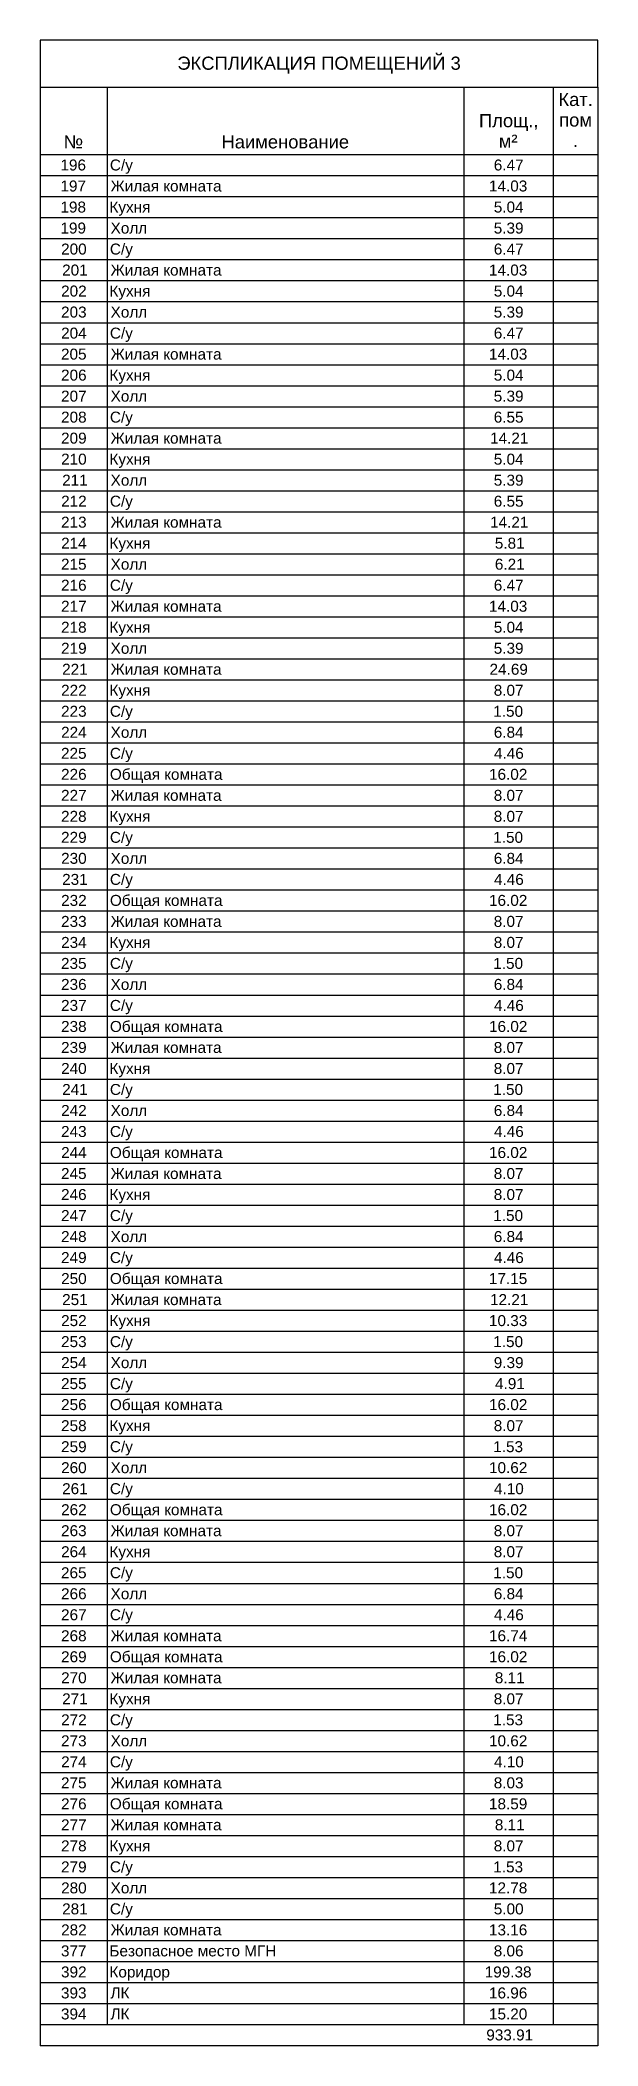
# Model space of a CAD drawing. Header units: millimetres. Extents: x -3463 to 813393, y -106315 to 159215.
# Drawn here: x 311321 to 323826, y 52237 to 97215 of the extents above; entities that cross this region are included whole.
import ezdxf

# ---------------------------------------------------------------- set-up
doc = ezdxf.new("R2010")
doc.units = ezdxf.units.MM
doc.layers.add('PLANS_', color=252, linetype='Continuous')
doc.styles.add('Arial_5', font='arial.ttf', dxfattribs={"height": 2.950599})
doc.styles.add('Arial_6', font='arial.ttf', dxfattribs={"height": 2.458832})

# ---------------------------------------------------------------- blocks, each defined once
blk = doc.blocks.new('A$Ca1e69be8')
at = {"layer": 'PLANS_'}
for p, q in [((-5827, 22141), (-5827, 21083)), ((6678, 22141), (-5827, 22141)), ((6678, 21083), (6678, 22141)), ((-5827, 21083), (-5827, -22837)), ((-5827, 21083), (6678, 21083)), ((-4321, 21083), (-4321, 19567)), ((3675, 21083), (3675, 19567)), ((5678, 21083), (5678, 19567)), ((6678, 21083), (6678, -22837)), ((-4321, 19567), (-5827, 19567)), ((3675, 19567), (-4321, 19567)), ((-4321, 19567), (-4321, 19096)), ((5678, 19567), (3675, 19567)), ((3675, 19567), (3675, 19096)), ((6678, 19567), (5678, 19567)), ((5678, 19567), (5678, 19096)), ((-4321, 19096), (-5827, 19096)), ((3675, 19096), (-4321, 19096)), ((-4321, 19096), (-4321, 18624)), ((5678, 19096), (3675, 19096)), ((3675, 19096), (3675, 18624)), ((6678, 19096), (5678, 19096)), ((5678, 19096), (5678, 18624)), ((-4321, 18624), (-5827, 18624)), ((3675, 18624), (-4321, 18624)), ((-4321, 18624), (-4321, 18153)), ((5678, 18624), (3675, 18624)), ((3675, 18624), (3675, 18153)), ((6678, 18624), (5678, 18624)), ((5678, 18624), (5678, 18153)), ((-4321, 18153), (-5827, 18153)), ((3675, 18153), (-4321, 18153)), ((-4321, 18153), (-4321, 17682)), ((5678, 18153), (3675, 18153)), ((3675, 18153), (3675, 17682)), ((6678, 18153), (5678, 18153)), ((5678, 18153), (5678, 17682)), ((-4321, 17682), (-5827, 17682)), ((3675, 17682), (-4321, 17682)), ((-4321, 17682), (-4321, 17211)), ((5678, 17682), (3675, 17682)), ((3675, 17682), (3675, 17211)), ((6678, 17682), (5678, 17682)), ((5678, 17682), (5678, 17211)), ((-4321, 17211), (-5827, 17211)), ((3675, 17211), (-4321, 17211)), ((-4321, 17211), (-4321, 16740)), ((5678, 17211), (3675, 17211)), ((3675, 17211), (3675, 16740)), ((6678, 17211), (5678, 17211)), ((5678, 17211), (5678, 16740)), ((-4321, 16740), (-5827, 16740)), ((3675, 16740), (-4321, 16740)), ((-4321, 16740), (-4321, 16269)), ((5678, 16740), (3675, 16740)), ((3675, 16740), (3675, 16269)), ((6678, 16740), (5678, 16740)), ((5678, 16740), (5678, 16269)), ((-4321, 16269), (-5827, 16269)), ((3675, 16269), (-4321, 16269)), ((-4321, 16269), (-4321, 15797)), ((5678, 16269), (3675, 16269)), ((3675, 16269), (3675, 15797)), ((6678, 16269), (5678, 16269)), ((5678, 16269), (5678, 15797)), ((-4321, 15797), (-5827, 15797)), ((3675, 15797), (-4321, 15797)), ((-4321, 15797), (-4321, 15326)), ((5678, 15797), (3675, 15797)), ((3675, 15797), (3675, 15326)), ((6678, 15797), (5678, 15797)), ((5678, 15797), (5678, 15326)), ((-4321, 15326), (-5827, 15326)), ((3675, 15326), (-4321, 15326)), ((-4321, 15326), (-4321, 14855)), ((5678, 15326), (3675, 15326)), ((3675, 15326), (3675, 14855)), ((6678, 15326), (5678, 15326)), ((5678, 15326), (5678, 14855)), ((-4321, 14855), (-5827, 14855)), ((3675, 14855), (-4321, 14855)), ((-4321, 14855), (-4321, 14384)), ((5678, 14855), (3675, 14855)), ((3675, 14855), (3675, 14384)), ((6678, 14855), (5678, 14855)), ((5678, 14855), (5678, 14384)), ((-4321, 14384), (-5827, 14384)), ((3675, 14384), (-4321, 14384)), ((-4321, 14384), (-4321, 13913)), ((5678, 14384), (3675, 14384)), ((3675, 14384), (3675, 13913)), ((6678, 14384), (5678, 14384)), ((5678, 14384), (5678, 13913)), ((-4321, 13913), (-5827, 13913)), ((3675, 13913), (-4321, 13913)), ((-4321, 13913), (-4321, 13442)), ((5678, 13913), (3675, 13913)), ((3675, 13913), (3675, 13442)), ((6678, 13913), (5678, 13913)), ((5678, 13913), (5678, 13442)), ((-4321, 13442), (-5827, 13442)), ((3675, 13442), (-4321, 13442)), ((-4321, 13442), (-4321, 12971)), ((5678, 13442), (3675, 13442)), ((3675, 13442), (3675, 12971)), ((6678, 13442), (5678, 13442)), ((5678, 13442), (5678, 12971)), ((-4321, 12971), (-5827, 12971)), ((3675, 12971), (-4321, 12971)), ((-4321, 12971), (-4321, 12499)), ((5678, 12971), (3675, 12971)), ((3675, 12971), (3675, 12499)), ((6678, 12971), (5678, 12971)), ((5678, 12971), (5678, 12499)), ((-4321, 12499), (-5827, 12499)), ((3675, 12499), (-4321, 12499)), ((-4321, 12499), (-4321, 12028)), ((5678, 12499), (3675, 12499)), ((3675, 12499), (3675, 12028)), ((6678, 12499), (5678, 12499)), ((5678, 12499), (5678, 12028)), ((-4321, 12028), (-5827, 12028)), ((3675, 12028), (-4321, 12028)), ((-4321, 12028), (-4321, 11557)), ((5678, 12028), (3675, 12028)), ((3675, 12028), (3675, 11557)), ((6678, 12028), (5678, 12028)), ((5678, 12028), (5678, 11557)), ((-4321, 11557), (-5827, 11557)), ((3675, 11557), (-4321, 11557)), ((-4321, 11557), (-4321, 11086)), ((5678, 11557), (3675, 11557)), ((3675, 11557), (3675, 11086)), ((6678, 11557), (5678, 11557)), ((5678, 11557), (5678, 11086)), ((-4321, 11086), (-5827, 11086)), ((3675, 11086), (-4321, 11086)), ((-4321, 11086), (-4321, 10615)), ((5678, 11086), (3675, 11086)), ((3675, 11086), (3675, 10615)), ((6678, 11086), (5678, 11086)), ((5678, 11086), (5678, 10615)), ((-4321, 10615), (-5827, 10615)), ((3675, 10615), (-4321, 10615)), ((-4321, 10615), (-4321, 10144)), ((5678, 10615), (3675, 10615)), ((3675, 10615), (3675, 10144)), ((6678, 10615), (5678, 10615)), ((5678, 10615), (5678, 10144)), ((-4321, 10144), (-5827, 10144)), ((3675, 10144), (-4321, 10144)), ((-4321, 10144), (-4321, 9672)), ((5678, 10144), (3675, 10144)), ((3675, 10144), (3675, 9672)), ((6678, 10144), (5678, 10144)), ((5678, 10144), (5678, 9672)), ((-4321, 9672), (-5827, 9672)), ((3675, 9672), (-4321, 9672)), ((-4321, 9672), (-4321, 9201)), ((5678, 9672), (3675, 9672)), ((3675, 9672), (3675, 9201)), ((6678, 9672), (5678, 9672)), ((5678, 9672), (5678, 9201)), ((-4321, 9201), (-5827, 9201)), ((3675, 9201), (-4321, 9201)), ((-4321, 9201), (-4321, 8730)), ((5678, 9201), (3675, 9201)), ((3675, 9201), (3675, 8730)), ((6678, 9201), (5678, 9201)), ((5678, 9201), (5678, 8730)), ((-4321, 8730), (-5827, 8730)), ((3675, 8730), (-4321, 8730)), ((-4321, 8730), (-4321, 8259)), ((5678, 8730), (3675, 8730)), ((3675, 8730), (3675, 8259)), ((6678, 8730), (5678, 8730)), ((5678, 8730), (5678, 8259)), ((-4321, 8259), (-5827, 8259)), ((3675, 8259), (-4321, 8259)), ((-4321, 8259), (-4321, 7788)), ((5678, 8259), (3675, 8259)), ((3675, 8259), (3675, 7788)), ((6678, 8259), (5678, 8259)), ((5678, 8259), (5678, 7788)), ((-4321, 7788), (-5827, 7788)), ((3675, 7788), (-4321, 7788)), ((-4321, 7788), (-4321, 7317)), ((5678, 7788), (3675, 7788)), ((3675, 7788), (3675, 7317)), ((6678, 7788), (5678, 7788)), ((5678, 7788), (5678, 7317)), ((-4321, 7317), (-5827, 7317)), ((3675, 7317), (-4321, 7317)), ((-4321, 7317), (-4321, 6846)), ((5678, 7317), (3675, 7317)), ((3675, 7317), (3675, 6846)), ((6678, 7317), (5678, 7317)), ((5678, 7317), (5678, 6846)), ((-4321, 6846), (-5827, 6846)), ((3675, 6846), (-4321, 6846)), ((-4321, 6846), (-4321, 6374)), ((5678, 6846), (3675, 6846)), ((3675, 6846), (3675, 6374)), ((6678, 6846), (5678, 6846)), ((5678, 6846), (5678, 6374)), ((-4321, 6374), (-5827, 6374)), ((3675, 6374), (-4321, 6374)), ((-4321, 6374), (-4321, 5903)), ((5678, 6374), (3675, 6374)), ((3675, 6374), (3675, 5903)), ((6678, 6374), (5678, 6374)), ((5678, 6374), (5678, 5903)), ((-4321, 5903), (-5827, 5903)), ((3675, 5903), (-4321, 5903)), ((-4321, 5903), (-4321, 5432)), ((5678, 5903), (3675, 5903)), ((3675, 5903), (3675, 5432)), ((6678, 5903), (5678, 5903)), ((5678, 5903), (5678, 5432)), ((-4321, 5432), (-5827, 5432)), ((3675, 5432), (-4321, 5432)), ((-4321, 5432), (-4321, 4961)), ((5678, 5432), (3675, 5432)), ((3675, 5432), (3675, 4961)), ((6678, 5432), (5678, 5432)), ((5678, 5432), (5678, 4961)), ((-4321, 4961), (-5827, 4961)), ((3675, 4961), (-4321, 4961)), ((-4321, 4961), (-4321, 4490)), ((5678, 4961), (3675, 4961)), ((3675, 4961), (3675, 4490)), ((6678, 4961), (5678, 4961)), ((5678, 4961), (5678, 4490)), ((-4321, 4490), (-5827, 4490)), ((3675, 4490), (-4321, 4490)), ((-4321, 4490), (-4321, 4019)), ((5678, 4490), (3675, 4490)), ((3675, 4490), (3675, 4019)), ((6678, 4490), (5678, 4490)), ((5678, 4490), (5678, 4019)), ((-4321, 4019), (-5827, 4019)), ((3675, 4019), (-4321, 4019)), ((-4321, 4019), (-4321, 3547)), ((5678, 4019), (3675, 4019)), ((3675, 4019), (3675, 3547)), ((6678, 4019), (5678, 4019)), ((5678, 4019), (5678, 3547)), ((-4321, 3547), (-5827, 3547)), ((3675, 3547), (-4321, 3547)), ((-4321, 3547), (-4321, 3076)), ((5678, 3547), (3675, 3547)), ((3675, 3547), (3675, 3076)), ((6678, 3547), (5678, 3547)), ((5678, 3547), (5678, 3076)), ((-4321, 3076), (-5827, 3076)), ((3675, 3076), (-4321, 3076)), ((-4321, 3076), (-4321, 2605)), ((5678, 3076), (3675, 3076)), ((3675, 3076), (3675, 2605)), ((6678, 3076), (5678, 3076)), ((5678, 3076), (5678, 2605)), ((-4321, 2605), (-5827, 2605)), ((3675, 2605), (-4321, 2605)), ((-4321, 2605), (-4321, 2134)), ((5678, 2605), (3675, 2605)), ((3675, 2605), (3675, 2134)), ((6678, 2605), (5678, 2605)), ((5678, 2605), (5678, 2134)), ((-4321, 2134), (-5827, 2134)), ((3675, 2134), (-4321, 2134)), ((-4321, 2134), (-4321, 1663)), ((5678, 2134), (3675, 2134)), ((3675, 2134), (3675, 1663)), ((6678, 2134), (5678, 2134)), ((5678, 2134), (5678, 1663)), ((-4321, 1663), (-5827, 1663)), ((3675, 1663), (-4321, 1663)), ((-4321, 1663), (-4321, 1192)), ((5678, 1663), (3675, 1663)), ((3675, 1663), (3675, 1192)), ((6678, 1663), (5678, 1663)), ((5678, 1663), (5678, 1192)), ((-4321, 1192), (-5827, 1192)), ((3675, 1192), (-4321, 1192)), ((-4321, 1192), (-4321, 721)), ((5678, 1192), (3675, 1192)), ((3675, 1192), (3675, 721)), ((6678, 1192), (5678, 1192)), ((5678, 1192), (5678, 721)), ((-4321, 721), (-5827, 721)), ((3675, 721), (-4321, 721)), ((-4321, 721), (-4321, 249)), ((5678, 721), (3675, 721)), ((3675, 721), (3675, 249)), ((6678, 721), (5678, 721)), ((5678, 721), (5678, 249)), ((-4321, 249), (-5827, 249)), ((3675, 249), (-4321, 249)), ((-4321, 249), (-4321, -222)), ((5678, 249), (3675, 249)), ((3675, 249), (3675, -222)), ((6678, 249), (5678, 249)), ((5678, 249), (5678, -222)), ((-4321, -222), (-5827, -222)), ((3675, -222), (-4321, -222)), ((-4321, -222), (-4321, -693)), ((5678, -222), (3675, -222)), ((3675, -222), (3675, -693)), ((6678, -222), (5678, -222)), ((5678, -222), (5678, -693)), ((-4321, -693), (-5827, -693)), ((3675, -693), (-4321, -693)), ((-4321, -693), (-4321, -1164)), ((5678, -693), (3675, -693)), ((3675, -693), (3675, -1164)), ((6678, -693), (5678, -693)), ((5678, -693), (5678, -1164)), ((-4321, -1164), (-5827, -1164)), ((3675, -1164), (-4321, -1164)), ((-4321, -1164), (-4321, -1635)), ((5678, -1164), (3675, -1164)), ((3675, -1164), (3675, -1635)), ((6678, -1164), (5678, -1164)), ((5678, -1164), (5678, -1635)), ((-4321, -1635), (-5827, -1635)), ((3675, -1635), (-4321, -1635)), ((-4321, -1635), (-4321, -2106)), ((5678, -1635), (3675, -1635)), ((3675, -1635), (3675, -2106)), ((6678, -1635), (5678, -1635)), ((5678, -1635), (5678, -2106)), ((-4321, -2106), (-5827, -2106)), ((3675, -2106), (-4321, -2106)), ((-4321, -2106), (-4321, -2578)), ((5678, -2106), (3675, -2106)), ((3675, -2106), (3675, -2578)), ((6678, -2106), (5678, -2106)), ((5678, -2106), (5678, -2578)), ((-4321, -2578), (-5827, -2578)), ((3675, -2578), (-4321, -2578)), ((-4321, -2578), (-4321, -3049)), ((5678, -2578), (3675, -2578)), ((3675, -2578), (3675, -3049)), ((6678, -2578), (5678, -2578)), ((5678, -2578), (5678, -3049)), ((-4321, -3049), (-5827, -3049)), ((3675, -3049), (-4321, -3049)), ((-4321, -3049), (-4321, -3520)), ((5678, -3049), (3675, -3049)), ((3675, -3049), (3675, -3520)), ((6678, -3049), (5678, -3049)), ((5678, -3049), (5678, -3520)), ((-4321, -3520), (-5827, -3520)), ((3675, -3520), (-4321, -3520)), ((-4321, -3520), (-4321, -3991)), ((5678, -3520), (3675, -3520)), ((3675, -3520), (3675, -3991)), ((6678, -3520), (5678, -3520)), ((5678, -3520), (5678, -3991)), ((-4321, -3991), (-5827, -3991)), ((3675, -3991), (-4321, -3991)), ((-4321, -3991), (-4321, -4462)), ((5678, -3991), (3675, -3991)), ((3675, -3991), (3675, -4462)), ((6678, -3991), (5678, -3991)), ((5678, -3991), (5678, -4462)), ((-4321, -4462), (-5827, -4462)), ((3675, -4462), (-4321, -4462)), ((-4321, -4462), (-4321, -4933)), ((5678, -4462), (3675, -4462)), ((3675, -4462), (3675, -4933)), ((6678, -4462), (5678, -4462)), ((5678, -4462), (5678, -4933)), ((-4321, -4933), (-5827, -4933)), ((3675, -4933), (-4321, -4933)), ((-4321, -4933), (-4321, -5404)), ((5678, -4933), (3675, -4933)), ((3675, -4933), (3675, -5404)), ((6678, -4933), (5678, -4933)), ((5678, -4933), (5678, -5404)), ((-4321, -5404), (-5827, -5404)), ((3675, -5404), (-4321, -5404)), ((-4321, -5404), (-4321, -5876)), ((5678, -5404), (3675, -5404)), ((3675, -5404), (3675, -5876)), ((6678, -5404), (5678, -5404)), ((5678, -5404), (5678, -5876)), ((-4321, -5876), (-5827, -5876)), ((3675, -5876), (-4321, -5876)), ((-4321, -5876), (-4321, -6347)), ((5678, -5876), (3675, -5876)), ((3675, -5876), (3675, -6347)), ((6678, -5876), (5678, -5876)), ((5678, -5876), (5678, -6347)), ((-4321, -6347), (-5827, -6347)), ((3675, -6347), (-4321, -6347)), ((-4321, -6347), (-4321, -6818)), ((5678, -6347), (3675, -6347)), ((3675, -6347), (3675, -6818)), ((6678, -6347), (5678, -6347)), ((5678, -6347), (5678, -6818)), ((-4321, -6818), (-5827, -6818)), ((3675, -6818), (-4321, -6818)), ((-4321, -6818), (-4321, -7289)), ((5678, -6818), (3675, -6818)), ((3675, -6818), (3675, -7289)), ((6678, -6818), (5678, -6818)), ((5678, -6818), (5678, -7289)), ((-4321, -7289), (-5827, -7289)), ((3675, -7289), (-4321, -7289)), ((-4321, -7289), (-4321, -7760)), ((5678, -7289), (3675, -7289)), ((3675, -7289), (3675, -7760)), ((6678, -7289), (5678, -7289)), ((5678, -7289), (5678, -7760)), ((-4321, -7760), (-5827, -7760)), ((3675, -7760), (-4321, -7760)), ((-4321, -7760), (-4321, -8231)), ((5678, -7760), (3675, -7760)), ((3675, -7760), (3675, -8231)), ((6678, -7760), (5678, -7760)), ((5678, -7760), (5678, -8231)), ((-4321, -8231), (-5827, -8231)), ((3675, -8231), (-4321, -8231)), ((-4321, -8231), (-4321, -8703)), ((5678, -8231), (3675, -8231)), ((3675, -8231), (3675, -8703)), ((6678, -8231), (5678, -8231)), ((5678, -8231), (5678, -8703)), ((-4321, -8703), (-5827, -8703)), ((3675, -8703), (-4321, -8703)), ((-4321, -8703), (-4321, -9174)), ((5678, -8703), (3675, -8703)), ((3675, -8703), (3675, -9174)), ((6678, -8703), (5678, -8703)), ((5678, -8703), (5678, -9174)), ((-4321, -9174), (-5827, -9174)), ((3675, -9174), (-4321, -9174)), ((-4321, -9174), (-4321, -9645)), ((5678, -9174), (3675, -9174)), ((3675, -9174), (3675, -9645)), ((6678, -9174), (5678, -9174)), ((5678, -9174), (5678, -9645)), ((-4321, -9645), (-5827, -9645)), ((3675, -9645), (-4321, -9645)), ((-4321, -9645), (-4321, -10116)), ((5678, -9645), (3675, -9645)), ((3675, -9645), (3675, -10116)), ((6678, -9645), (5678, -9645)), ((5678, -9645), (5678, -10116)), ((-4321, -10116), (-5827, -10116)), ((3675, -10116), (-4321, -10116)), ((-4321, -10116), (-4321, -10587)), ((5678, -10116), (3675, -10116)), ((3675, -10116), (3675, -10587)), ((6678, -10116), (5678, -10116)), ((5678, -10116), (5678, -10587)), ((-4321, -10587), (-5827, -10587)), ((3675, -10587), (-4321, -10587)), ((-4321, -10587), (-4321, -11058)), ((5678, -10587), (3675, -10587)), ((3675, -10587), (3675, -11058)), ((6678, -10587), (5678, -10587)), ((5678, -10587), (5678, -11058)), ((-4321, -11058), (-5827, -11058)), ((3675, -11058), (-4321, -11058)), ((-4321, -11058), (-4321, -11529)), ((5678, -11058), (3675, -11058)), ((3675, -11058), (3675, -11529)), ((6678, -11058), (5678, -11058)), ((5678, -11058), (5678, -11529)), ((-4321, -11529), (-5827, -11529)), ((3675, -11529), (-4321, -11529)), ((-4321, -11529), (-4321, -12001)), ((5678, -11529), (3675, -11529)), ((3675, -11529), (3675, -12001)), ((6678, -11529), (5678, -11529)), ((5678, -11529), (5678, -12001)), ((-4321, -12001), (-5827, -12001)), ((3675, -12001), (-4321, -12001)), ((-4321, -12001), (-4321, -12472)), ((5678, -12001), (3675, -12001)), ((3675, -12001), (3675, -12472)), ((6678, -12001), (5678, -12001)), ((5678, -12001), (5678, -12472)), ((-4321, -12472), (-5827, -12472)), ((3675, -12472), (-4321, -12472)), ((-4321, -12472), (-4321, -12943)), ((5678, -12472), (3675, -12472)), ((3675, -12472), (3675, -12943)), ((6678, -12472), (5678, -12472)), ((5678, -12472), (5678, -12943)), ((-4321, -12943), (-5827, -12943)), ((3675, -12943), (-4321, -12943)), ((-4321, -12943), (-4321, -13414)), ((5678, -12943), (3675, -12943)), ((3675, -12943), (3675, -13414)), ((6678, -12943), (5678, -12943)), ((5678, -12943), (5678, -13414)), ((-4321, -13414), (-5827, -13414)), ((3675, -13414), (-4321, -13414)), ((-4321, -13414), (-4321, -13885)), ((5678, -13414), (3675, -13414)), ((3675, -13414), (3675, -13885)), ((6678, -13414), (5678, -13414)), ((5678, -13414), (5678, -13885)), ((-4321, -13885), (-5827, -13885)), ((3675, -13885), (-4321, -13885)), ((-4321, -13885), (-4321, -14356)), ((5678, -13885), (3675, -13885)), ((3675, -13885), (3675, -14356)), ((6678, -13885), (5678, -13885)), ((5678, -13885), (5678, -14356)), ((-4321, -14356), (-5827, -14356)), ((3675, -14356), (-4321, -14356)), ((-4321, -14356), (-4321, -14828)), ((5678, -14356), (3675, -14356)), ((3675, -14356), (3675, -14828)), ((6678, -14356), (5678, -14356)), ((5678, -14356), (5678, -14828)), ((-4321, -14828), (-5827, -14828)), ((3675, -14828), (-4321, -14828)), ((-4321, -14828), (-4321, -15299)), ((5678, -14828), (3675, -14828)), ((3675, -14828), (3675, -15299)), ((6678, -14828), (5678, -14828)), ((5678, -14828), (5678, -15299)), ((-4321, -15299), (-5827, -15299)), ((3675, -15299), (-4321, -15299)), ((-4321, -15299), (-4321, -15770)), ((5678, -15299), (3675, -15299)), ((3675, -15299), (3675, -15770)), ((6678, -15299), (5678, -15299)), ((5678, -15299), (5678, -15770)), ((-4321, -15770), (-5827, -15770)), ((3675, -15770), (-4321, -15770)), ((-4321, -15770), (-4321, -16241)), ((5678, -15770), (3675, -15770)), ((3675, -15770), (3675, -16241)), ((6678, -15770), (5678, -15770)), ((5678, -15770), (5678, -16241)), ((-4321, -16241), (-5827, -16241)), ((3675, -16241), (-4321, -16241)), ((-4321, -16241), (-4321, -16712)), ((5678, -16241), (3675, -16241)), ((3675, -16241), (3675, -16712)), ((6678, -16241), (5678, -16241)), ((5678, -16241), (5678, -16712)), ((-4321, -16712), (-5827, -16712)), ((3675, -16712), (-4321, -16712)), ((-4321, -16712), (-4321, -17183)), ((5678, -16712), (3675, -16712)), ((3675, -16712), (3675, -17183)), ((6678, -16712), (5678, -16712)), ((5678, -16712), (5678, -17183)), ((-4321, -17183), (-5827, -17183)), ((3675, -17183), (-4321, -17183)), ((-4321, -17183), (-4321, -17654)), ((5678, -17183), (3675, -17183)), ((3675, -17183), (3675, -17654)), ((6678, -17183), (5678, -17183)), ((5678, -17183), (5678, -17654)), ((-4321, -17654), (-5827, -17654)), ((3675, -17654), (-4321, -17654)), ((-4321, -17654), (-4321, -18126)), ((5678, -17654), (3675, -17654)), ((3675, -17654), (3675, -18126)), ((6678, -17654), (5678, -17654)), ((5678, -17654), (5678, -18126)), ((-4321, -18126), (-5827, -18126)), ((3675, -18126), (-4321, -18126)), ((-4321, -18126), (-4321, -18597)), ((5678, -18126), (3675, -18126)), ((3675, -18126), (3675, -18597)), ((6678, -18126), (5678, -18126)), ((5678, -18126), (5678, -18597)), ((-4321, -18597), (-5827, -18597)), ((3675, -18597), (-4321, -18597)), ((-4321, -18597), (-4321, -19068)), ((5678, -18597), (3675, -18597)), ((3675, -18597), (3675, -19068)), ((6678, -18597), (5678, -18597)), ((5678, -18597), (5678, -19068)), ((-4321, -19068), (-5827, -19068)), ((3675, -19068), (-4321, -19068)), ((-4321, -19068), (-4321, -19539)), ((5678, -19068), (3675, -19068)), ((3675, -19068), (3675, -19539)), ((6678, -19068), (5678, -19068)), ((5678, -19068), (5678, -19539)), ((-4321, -19539), (-5827, -19539)), ((3675, -19539), (-4321, -19539)), ((-4321, -19539), (-4321, -20010)), ((5678, -19539), (3675, -19539)), ((3675, -19539), (3675, -20010)), ((6678, -19539), (5678, -19539)), ((5678, -19539), (5678, -20010)), ((-4321, -20010), (-5827, -20010)), ((3675, -20010), (-4321, -20010)), ((-4321, -20010), (-4321, -20481)), ((5678, -20010), (3675, -20010)), ((3675, -20010), (3675, -20481)), ((6678, -20010), (5678, -20010)), ((5678, -20010), (5678, -20481)), ((-4321, -20481), (-5827, -20481)), ((3675, -20481), (-4321, -20481)), ((-4321, -20481), (-4321, -20953)), ((5678, -20481), (3675, -20481)), ((3675, -20481), (3675, -20953)), ((6678, -20481), (5678, -20481)), ((5678, -20481), (5678, -20953)), ((-4321, -20953), (-5827, -20953)), ((3675, -20953), (-4321, -20953)), ((-4321, -20953), (-4321, -21424)), ((5678, -20953), (3675, -20953)), ((3675, -20953), (3675, -21424)), ((6678, -20953), (5678, -20953)), ((5678, -20953), (5678, -21424)), ((-4321, -21424), (-5827, -21424)), ((3675, -21424), (-4321, -21424)), ((-4321, -21424), (-4321, -21895)), ((5678, -21424), (3675, -21424)), ((3675, -21424), (3675, -21895)), ((6678, -21424), (5678, -21424)), ((5678, -21424), (5678, -21895)), ((-4321, -21895), (-5827, -21895)), ((3675, -21895), (-4321, -21895)), ((-4321, -21895), (-4321, -22366)), ((5678, -21895), (3675, -21895)), ((3675, -21895), (3675, -22366)), ((6678, -21895), (5678, -21895)), ((5678, -21895), (5678, -22366)), ((-4321, -22366), (-5827, -22366)), ((3675, -22366), (-4321, -22366)), ((5678, -22366), (3675, -22366)), ((6678, -22366), (5678, -22366)), ((6678, -22837), (-5827, -22837))]:
    blk.add_line(p, q, dxfattribs=at)
at = {"layer": 'PLANS_', "lineweight": -3}
for s, height, style, p in [('ЭКСПЛИКАЦИЯ ПОМЕЩЕНИЙ 3', 295.06, 'Arial_5', (-2751, 21476)), ('Кат.', 295.1, 'Arial_5', (5793, 20664)), ('Площ.,', 295.1, 'Arial_5', (4012, 20189)), ('пом', 295.1, 'Arial_5', (5810, 20202)), ('№', 295, 'Arial_5', (-5303, 19713)), ('Наименование', 295.06, 'Arial_5', (-1762, 19713)), ('м', 295, 'Arial_5', (4456, 19727)), ('²', 295, 'Arial_5', (4739, 19727)), ('196', 245.9, 'Arial_6', (-5372, 19218)), ('С/у', 245.9, 'Arial_6', (-4263, 19218)), ('6.47', 245.9, 'Arial_6', (4344, 19218)), ('.', 295, 'Arial_5', (6120, 19741)), ('197', 245.9, 'Arial_6', (-5372, 18747)), ('Жилая комната', 245.88, 'Arial_6', (-4247, 18747)), ('14.03', 245.9, 'Arial_6', (4236, 18747)), ('198', 245.9, 'Arial_6', (-5372, 18275)), ('Кухня', 245.9, 'Arial_6', (-4273, 18275)), ('5.04', 245.9, 'Arial_6', (4344, 18275)), ('199', 245.9, 'Arial_6', (-5372, 17804)), ('Холл', 245.9, 'Arial_6', (-4247, 17804)), ('5.39', 245.9, 'Arial_6', (4343, 17804)), ('200', 245.9, 'Arial_6', (-5357, 17333)), ('С/у', 245.9, 'Arial_6', (-4263, 17333)), ('6.47', 245.9, 'Arial_6', (4344, 17333)), ('201', 245.9, 'Arial_6', (-5334, 16862)), ('Жилая комната', 245.88, 'Arial_6', (-4247, 16862)), ('14.03', 245.9, 'Arial_6', (4236, 16862)), ('202', 245.9, 'Arial_6', (-5357, 16391)), ('Кухня', 245.9, 'Arial_6', (-4273, 16391)), ('5.04', 245.9, 'Arial_6', (4344, 16391)), ('203', 245.9, 'Arial_6', (-5358, 15920)), ('Холл', 245.9, 'Arial_6', (-4247, 15920)), ('5.39', 245.9, 'Arial_6', (4343, 15920)), ('204', 245.9, 'Arial_6', (-5357, 15448)), ('С/у', 245.9, 'Arial_6', (-4263, 15448)), ('6.47', 245.9, 'Arial_6', (4344, 15448)), ('205', 245.9, 'Arial_6', (-5359, 14977)), ('Жилая комната', 245.88, 'Arial_6', (-4247, 14977)), ('14.03', 245.9, 'Arial_6', (4236, 14977)), ('206', 245.9, 'Arial_6', (-5358, 14506)), ('Кухня', 245.9, 'Arial_6', (-4273, 14506)), ('5.04', 245.9, 'Arial_6', (4344, 14506)), ('207', 245.9, 'Arial_6', (-5358, 14035)), ('Холл', 245.9, 'Arial_6', (-4247, 14035)), ('5.39', 245.9, 'Arial_6', (4343, 14035)), ('208', 245.9, 'Arial_6', (-5358, 13564)), ('С/у', 245.9, 'Arial_6', (-4263, 13564)), ('6.55', 245.9, 'Arial_6', (4343, 13564)), ('209', 245.9, 'Arial_6', (-5358, 13093)), ('Жилая комната', 245.88, 'Arial_6', (-4247, 13093)), ('14.21', 245.9, 'Arial_6', (4260, 13093)), ('210', 245.9, 'Arial_6', (-5357, 12622)), ('Кухня', 245.9, 'Arial_6', (-4273, 12622)), ('5.04', 245.9, 'Arial_6', (4344, 12622)), ('211', 245.9, 'Arial_6', (-5334, 12150)), ('Холл', 245.9, 'Arial_6', (-4247, 12150)), ('5.39', 245.9, 'Arial_6', (4343, 12150)), ('212', 245.9, 'Arial_6', (-5357, 11679)), ('С/у', 245.9, 'Arial_6', (-4263, 11679)), ('6.55', 245.9, 'Arial_6', (4343, 11679)), ('213', 245.9, 'Arial_6', (-5358, 11208)), ('Жилая комната', 245.88, 'Arial_6', (-4247, 11208)), ('14.21', 245.9, 'Arial_6', (4260, 11208)), ('214', 245.9, 'Arial_6', (-5357, 10737)), ('Кухня', 245.9, 'Arial_6', (-4273, 10737)), ('5.81', 245.9, 'Arial_6', (4367, 10737)), ('215', 245.9, 'Arial_6', (-5359, 10266)), ('Холл', 245.9, 'Arial_6', (-4247, 10266)), ('6.21', 245.9, 'Arial_6', (4368, 10266)), ('216', 245.9, 'Arial_6', (-5358, 9795)), ('С/у', 245.9, 'Arial_6', (-4263, 9795)), ('6.47', 245.9, 'Arial_6', (4344, 9795)), ('217', 245.9, 'Arial_6', (-5358, 9323)), ('Жилая комната', 245.88, 'Arial_6', (-4247, 9323)), ('14.03', 245.9, 'Arial_6', (4236, 9323)), ('218', 245.9, 'Arial_6', (-5358, 8852)), ('Кухня', 245.9, 'Arial_6', (-4273, 8852)), ('5.04', 245.9, 'Arial_6', (4344, 8852)), ('219', 245.9, 'Arial_6', (-5358, 8381)), ('Холл', 245.9, 'Arial_6', (-4247, 8381)), ('5.39', 245.9, 'Arial_6', (4343, 8381)), ('221', 245.9, 'Arial_6', (-5334, 7910)), ('Жилая комната', 245.88, 'Arial_6', (-4247, 7910)), ('24.69', 245.9, 'Arial_6', (4249, 7910)), ('222', 245.9, 'Arial_6', (-5357, 7439)), ('Кухня', 245.9, 'Arial_6', (-4273, 7439)), ('8.07', 245.9, 'Arial_6', (4343, 7439)), ('223', 245.9, 'Arial_6', (-5358, 6968)), ('С/у', 245.9, 'Arial_6', (-4263, 6968)), ('1.50', 245.9, 'Arial_6', (4332, 6968)), ('224', 245.9, 'Arial_6', (-5357, 6497)), ('Холл', 245.9, 'Arial_6', (-4247, 6497)), ('6.84', 245.9, 'Arial_6', (4344, 6497)), ('225', 245.9, 'Arial_6', (-5359, 6025)), ('С/у', 245.9, 'Arial_6', (-4263, 6025)), ('4.46', 245.9, 'Arial_6', (4348, 6025)), ('226', 245.9, 'Arial_6', (-5358, 5554)), ('Общая комната', 245.88, 'Arial_6', (-4263, 5554)), ('16.02', 245.9, 'Arial_6', (4237, 5554)), ('227', 245.9, 'Arial_6', (-5358, 5083)), ('Жилая комната', 245.88, 'Arial_6', (-4247, 5083)), ('8.07', 245.9, 'Arial_6', (4343, 5083)), ('228', 245.9, 'Arial_6', (-5358, 4612)), ('Кухня', 245.9, 'Arial_6', (-4273, 4612)), ('8.07', 245.9, 'Arial_6', (4343, 4612)), ('229', 245.9, 'Arial_6', (-5358, 4141)), ('С/у', 245.9, 'Arial_6', (-4263, 4141)), ('1.50', 245.9, 'Arial_6', (4332, 4141)), ('230', 245.9, 'Arial_6', (-5357, 3670)), ('Холл', 245.9, 'Arial_6', (-4247, 3670)), ('6.84', 245.9, 'Arial_6', (4344, 3670)), ('231', 245.9, 'Arial_6', (-5334, 3198)), ('С/у', 245.9, 'Arial_6', (-4263, 3198)), ('4.46', 245.9, 'Arial_6', (4348, 3198)), ('232', 245.9, 'Arial_6', (-5357, 2727)), ('Общая комната', 245.88, 'Arial_6', (-4263, 2727)), ('16.02', 245.9, 'Arial_6', (4237, 2727)), ('233', 245.9, 'Arial_6', (-5358, 2256)), ('Жилая комната', 245.88, 'Arial_6', (-4247, 2256)), ('8.07', 245.9, 'Arial_6', (4343, 2256)), ('234', 245.9, 'Arial_6', (-5357, 1785)), ('Кухня', 245.9, 'Arial_6', (-4273, 1785)), ('8.07', 245.9, 'Arial_6', (4343, 1785)), ('235', 245.9, 'Arial_6', (-5359, 1314)), ('С/у', 245.9, 'Arial_6', (-4263, 1314)), ('1.50', 245.9, 'Arial_6', (4332, 1314)), ('236', 245.9, 'Arial_6', (-5358, 843)), ('Холл', 245.9, 'Arial_6', (-4247, 843)), ('6.84', 245.9, 'Arial_6', (4344, 843)), ('237', 245.9, 'Arial_6', (-5358, 372)), ('С/у', 245.9, 'Arial_6', (-4263, 372)), ('4.46', 245.9, 'Arial_6', (4348, 372)), ('238', 245.9, 'Arial_6', (-5358, -100)), ('Общая комната', 245.88, 'Arial_6', (-4263, -100)), ('16.02', 245.9, 'Arial_6', (4237, -100)), ('239', 245.9, 'Arial_6', (-5358, -571)), ('Жилая комната', 245.88, 'Arial_6', (-4247, -571)), ('8.07', 245.9, 'Arial_6', (4343, -571)), ('240', 245.9, 'Arial_6', (-5357, -1042)), ('Кухня', 245.9, 'Arial_6', (-4273, -1042)), ('8.07', 245.9, 'Arial_6', (4343, -1042)), ('241', 245.9, 'Arial_6', (-5334, -1513)), ('С/у', 245.9, 'Arial_6', (-4263, -1513)), ('1.50', 245.9, 'Arial_6', (4332, -1513)), ('242', 245.9, 'Arial_6', (-5357, -1984)), ('Холл', 245.9, 'Arial_6', (-4247, -1984)), ('6.84', 245.9, 'Arial_6', (4344, -1984)), ('243', 245.9, 'Arial_6', (-5358, -2455)), ('С/у', 245.9, 'Arial_6', (-4263, -2455)), ('4.46', 245.9, 'Arial_6', (4348, -2455)), ('244', 245.9, 'Arial_6', (-5357, -2927)), ('Общая комната', 245.88, 'Arial_6', (-4263, -2927)), ('16.02', 245.9, 'Arial_6', (4237, -2927)), ('245', 245.9, 'Arial_6', (-5359, -3398)), ('8.07', 245.9, 'Arial_6', (4343, -3398)), ('Жилая комната', 245.88, 'Arial_6', (-4247, -3398)), ('246', 245.9, 'Arial_6', (-5358, -3869)), ('Кухня', 245.9, 'Arial_6', (-4273, -3869)), ('8.07', 245.9, 'Arial_6', (4343, -3869)), ('247', 245.9, 'Arial_6', (-5358, -4340)), ('С/у', 245.9, 'Arial_6', (-4263, -4340)), ('1.50', 245.9, 'Arial_6', (4332, -4340)), ('248', 245.9, 'Arial_6', (-5358, -4811)), ('Холл', 245.9, 'Arial_6', (-4247, -4811)), ('6.84', 245.9, 'Arial_6', (4344, -4811)), ('249', 245.9, 'Arial_6', (-5358, -5282)), ('С/у', 245.9, 'Arial_6', (-4263, -5282)), ('4.46', 245.9, 'Arial_6', (4348, -5282)), ('250', 245.9, 'Arial_6', (-5357, -5753)), ('Общая комната', 245.88, 'Arial_6', (-4263, -5753)), ('17.15', 245.9, 'Arial_6', (4235, -5753)), ('251', 245.9, 'Arial_6', (-5334, -6225)), ('Жилая комната', 245.88, 'Arial_6', (-4247, -6225)), ('12.21', 245.9, 'Arial_6', (4260, -6225)), ('252', 245.9, 'Arial_6', (-5357, -6696)), ('Кухня', 245.9, 'Arial_6', (-4273, -6696)), ('10.33', 245.9, 'Arial_6', (4236, -6696)), ('253', 245.9, 'Arial_6', (-5358, -7167)), ('С/у', 245.9, 'Arial_6', (-4263, -7167)), ('1.50', 245.9, 'Arial_6', (4332, -7167)), ('254', 245.9, 'Arial_6', (-5357, -7638)), ('Холл', 245.9, 'Arial_6', (-4247, -7638)), ('9.39', 245.9, 'Arial_6', (4343, -7638)), ('255', 245.9, 'Arial_6', (-5359, -8109)), ('С/у', 245.9, 'Arial_6', (-4263, -8109)), ('4.91', 245.9, 'Arial_6', (4372, -8109)), ('256', 245.9, 'Arial_6', (-5358, -8580)), ('Общая комната', 245.88, 'Arial_6', (-4263, -8580)), ('16.02', 245.9, 'Arial_6', (4237, -8580)), ('258', 245.9, 'Arial_6', (-5358, -9052)), ('Кухня', 245.9, 'Arial_6', (-4273, -9052)), ('8.07', 245.9, 'Arial_6', (4343, -9052)), ('259', 245.9, 'Arial_6', (-5358, -9523)), ('С/у', 245.9, 'Arial_6', (-4263, -9523)), ('1.53', 245.9, 'Arial_6', (4332, -9523)), ('260', 245.9, 'Arial_6', (-5357, -9994)), ('Холл', 245.9, 'Arial_6', (-4247, -9994)), ('10.62', 245.9, 'Arial_6', (4237, -9994)), ('261', 245.9, 'Arial_6', (-5334, -10465)), ('С/у', 245.9, 'Arial_6', (-4263, -10465)), ('4.10', 245.9, 'Arial_6', (4348, -10465)), ('262', 245.9, 'Arial_6', (-5357, -10936)), ('Общая комната', 245.88, 'Arial_6', (-4263, -10936)), ('16.02', 245.9, 'Arial_6', (4237, -10936)), ('263', 245.9, 'Arial_6', (-5358, -11407)), ('Жилая комната', 245.88, 'Arial_6', (-4247, -11407)), ('8.07', 245.9, 'Arial_6', (4343, -11407)), ('264', 245.9, 'Arial_6', (-5357, -11878)), ('Кухня', 245.9, 'Arial_6', (-4273, -11878)), ('8.07', 245.9, 'Arial_6', (4343, -11878)), ('265', 245.9, 'Arial_6', (-5359, -12350)), ('С/у', 245.9, 'Arial_6', (-4263, -12350)), ('1.50', 245.9, 'Arial_6', (4332, -12350)), ('266', 245.9, 'Arial_6', (-5358, -12821)), ('Холл', 245.9, 'Arial_6', (-4247, -12821)), ('6.84', 245.9, 'Arial_6', (4344, -12821)), ('267', 245.9, 'Arial_6', (-5358, -13292)), ('С/у', 245.9, 'Arial_6', (-4263, -13292)), ('4.46', 245.9, 'Arial_6', (4348, -13292)), ('268', 245.9, 'Arial_6', (-5358, -13763)), ('Жилая комната', 245.88, 'Arial_6', (-4247, -13763)), ('16.74', 245.9, 'Arial_6', (4237, -13763)), ('269', 245.9, 'Arial_6', (-5358, -14234)), ('Общая комната', 245.88, 'Arial_6', (-4263, -14234)), ('16.02', 245.9, 'Arial_6', (4237, -14234)), ('270', 245.9, 'Arial_6', (-5357, -14705)), ('Жилая комната', 245.88, 'Arial_6', (-4247, -14705)), ('8.11', 245.9, 'Arial_6', (4367, -14705)), ('271', 245.9, 'Arial_6', (-5334, -15177)), ('Кухня', 245.9, 'Arial_6', (-4273, -15177)), ('8.07', 245.9, 'Arial_6', (4343, -15177)), ('272', 245.9, 'Arial_6', (-5357, -15648)), ('С/у', 245.9, 'Arial_6', (-4263, -15648)), ('1.53', 245.9, 'Arial_6', (4332, -15648)), ('273', 245.9, 'Arial_6', (-5358, -16119)), ('Холл', 245.9, 'Arial_6', (-4247, -16119)), ('10.62', 245.9, 'Arial_6', (4237, -16119)), ('274', 245.9, 'Arial_6', (-5357, -16590)), ('С/у', 245.9, 'Arial_6', (-4263, -16590)), ('4.10', 245.9, 'Arial_6', (4348, -16590)), ('275', 245.9, 'Arial_6', (-5359, -17061)), ('Жилая комната', 245.88, 'Arial_6', (-4247, -17061)), ('8.03', 245.9, 'Arial_6', (4343, -17061)), ('276', 245.9, 'Arial_6', (-5358, -17532)), ('Общая комната', 245.88, 'Arial_6', (-4263, -17532)), ('18.59', 245.9, 'Arial_6', (4236, -17532)), ('277', 245.9, 'Arial_6', (-5358, -18003)), ('Жилая комната', 245.88, 'Arial_6', (-4247, -18003)), ('8.11', 245.9, 'Arial_6', (4367, -18003)), ('278', 245.9, 'Arial_6', (-5358, -18475)), ('Кухня', 245.9, 'Arial_6', (-4273, -18475)), ('8.07', 245.9, 'Arial_6', (4343, -18475)), ('279', 245.9, 'Arial_6', (-5358, -18946)), ('С/у', 245.9, 'Arial_6', (-4263, -18946)), ('1.53', 245.9, 'Arial_6', (4332, -18946)), ('280', 245.9, 'Arial_6', (-5357, -19417)), ('Холл', 245.9, 'Arial_6', (-4247, -19417)), ('12.78', 245.9, 'Arial_6', (4236, -19417)), ('281', 245.9, 'Arial_6', (-5334, -19888)), ('С/у', 245.9, 'Arial_6', (-4263, -19888)), ('5.00', 245.9, 'Arial_6', (4344, -19888)), ('282', 245.9, 'Arial_6', (-5357, -20359)), ('Жилая комната', 245.88, 'Arial_6', (-4247, -20359)), ('13.16', 245.9, 'Arial_6', (4236, -20359)), ('377', 245.9, 'Arial_6', (-5360, -20830)), ('Безопасное место МГН', 245.88, 'Arial_6', (-4274, -20830)), ('8.06', 245.9, 'Arial_6', (4343, -20830)), ('392', 245.9, 'Arial_6', (-5359, -21302)), ('Коридор', 245.9, 'Arial_6', (-4273, -21302)), ('199.38', 245.9, 'Arial_6', (4140, -21302)), ('393', 245.9, 'Arial_6', (-5360, -21773)), ('ЛК', 245.9, 'Arial_6', (-4249, -21773)), ('16.96', 245.9, 'Arial_6', (4236, -21773)), ('394', 245.9, 'Arial_6', (-5360, -22244)), ('ЛК', 245.9, 'Arial_6', (-4249, -22244)), ('15.20', 245.9, 'Arial_6', (4236, -22244)), ('933.91', 245.9, 'Arial_6', (4176, -22715))]:
    blk.add_text(s, height=height, dxfattribs=dict(at, style=style)).set_placement(p)

msp = doc.modelspace()

# ---------------------------------------------------------------- block references
at = {"layer": 'PLANS_'}
msp.add_blockref('A$Ca1e69be8', (317148, 75074), dxfattribs=at)

doc.saveas('drawing.dxf')
